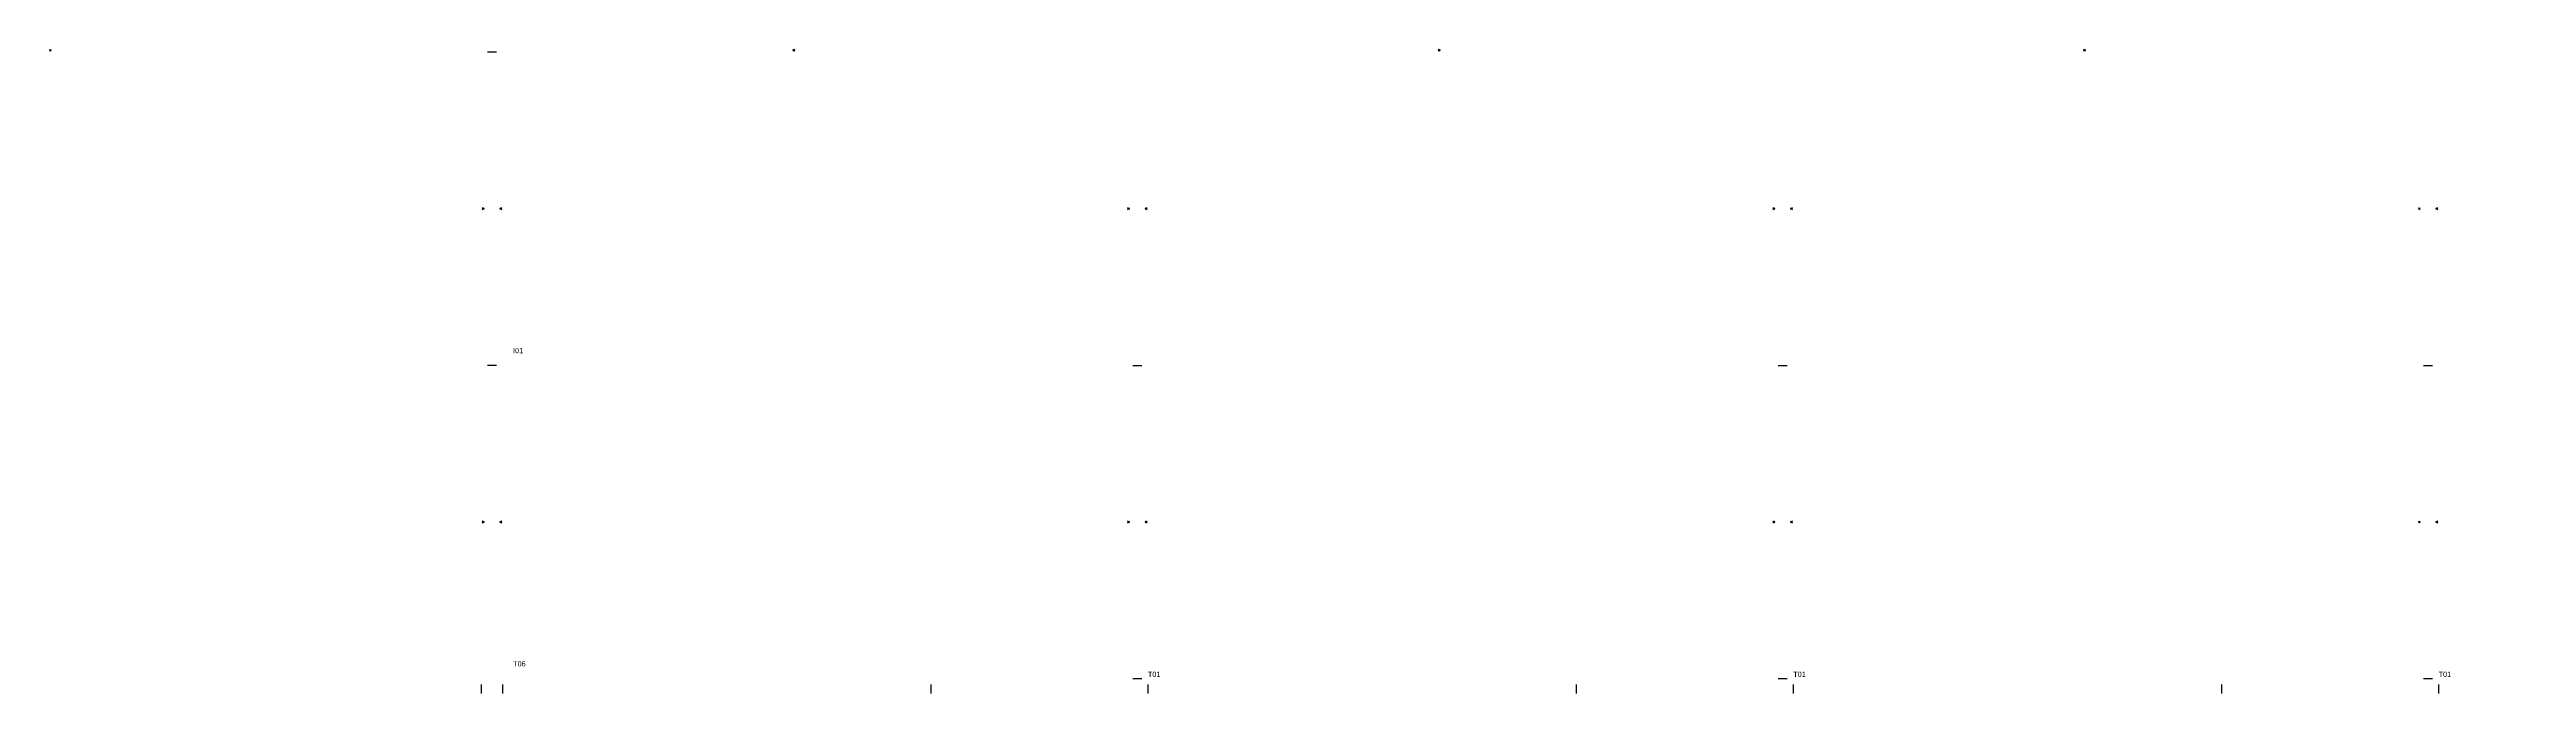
# Model space of a CAD drawing. Header units: inches. Extents: x 162 to 11993, y 18 to 332.
# Drawn here: x 162.4 to 541.8, y 36 to 135.7 of the extents above; entities that cross this region are included whole.
import ezdxf
from ezdxf.enums import TextEntityAlignment as Align

# ---------------------------------------------------------------- set-up
doc = ezdxf.new("R2010")
doc.units = ezdxf.units.IN
doc.header["$MEASUREMENT"] = 0
for name, color, linetype in [('DD2D_Geometry', 7, 'Continuous'), ('ENFASIS NEW', 7, 'Continuous'), ('Id Unión', 7, 'Continuous')]:
    doc.layers.add(name, color=color, linetype=linetype)
doc.styles.get("Standard").update_dxf_attribs({"font": 'stylu.ttf'})

msp = doc.modelspace()

# ---------------------------------------------------------------- texts
at = {"layer": 'Id Unión'}
for s, p in [('I01', (233.38, 89.14)), ('T06', (233.38, 41.11)), ('T01', (330.63, 39.5)), ('T01', (429.49, 39.5)), ('T01', (528.35, 39.5))]:
    msp.add_text(s, height=0.807, dxfattribs=at).set_placement(p)

# ---------------------------------------------------------------- blocks, each defined once
blk = doc.blocks.new('DD40103048AB')
at = {"color": 1}
for p, q in [((0.0035, -0.0035), (-0.0035, 0.0035)), ((0.0035, 0.0035), (-0.0035, -0.0035))]:
    blk.add_line(p, q, dxfattribs=at)
blk.add_point((0, 0))
blk.add_point((0, 0))
blk.add_point((0, 0), dxfattribs=at)
blk = doc.blocks.new('DD40102448AB')
at = {"color": 1}
for p, q in [((0.0035, -0.0035), (-0.0035, 0.0035)), ((0.0035, 0.0035), (-0.0035, -0.0035))]:
    blk.add_line(p, q, dxfattribs=at)
blk.add_point((0, 0))
blk.add_point((0, 0))
blk.add_point((0, 0), dxfattribs=at)
blk = doc.blocks.new('DD101048543D')
blk.add_line((0, 0.0175), (0, -0.0175))
blk = doc.blocks.new('SPACE_DD10104854')
blk.add_blockref('DD101048543D', (0, 0))
blk = doc.blocks.new('DD101024423D')
blk.add_line((0, 0.0175), (0, -0.0175))
blk = doc.blocks.new('SPACE_DD10102442')
blk.add_blockref('DD101024423D', (0, 0))
blk = doc.blocks.new('DD101036423D')
blk.add_line((0, 0.0175), (0, -0.0175))
blk = doc.blocks.new('SPACE_DD10103642')
blk.add_blockref('DD101036423D', (0, 0))
blk = doc.blocks.new('DD20152429')
blk.add_attdef('A', text='', height=0.03).set_placement((0.3, 0.156, 0.012), align=Align.MIDDLE_CENTER)
blk = doc.blocks.new('DD20112412')
blk.add_attdef('A', text='', height=0.03).set_placement((0.3, 0.156, 0.012), align=Align.MIDDLE_CENTER)
blk = doc.blocks.new('DD20152423')
blk.add_attdef('A', text='', height=0.03).set_placement((0.3, 0.156, 0.012), align=Align.MIDDLE_CENTER)
blk = doc.blocks.new('DD20112406')
blk.add_attdef('A', text='', height=0.03).set_placement((0.3, 0.076, 0.012), align=Align.MIDDLE_CENTER)
blk = doc.blocks.new('DD20153623')
blk.add_attdef('A', text='', height=0.03).set_placement((0.4525, 0.156, 0.012), align=Align.MIDDLE_CENTER)
blk = doc.blocks.new('DD20113612')
blk.add_attdef('A', text='', height=0.03).set_placement((0.4525, 0.156, 0.012), align=Align.MIDDLE_CENTER)
blk = doc.blocks.new('DD20113606')
blk.add_attdef('A', text='', height=0.03).set_placement((0.4525, 0.076, 0.012), align=Align.MIDDLE_CENTER)
blk = doc.blocks.new('DD20153605')
blk.add_attdef('A', text='', height=0.03).set_placement((0.4525, 0.0721, 0.012), align=Align.MIDDLE_CENTER)
blk = doc.blocks.new('DD20113624')
blk.add_attdef('A', text='', height=0.03).set_placement((0.4525, 0.156, 0.012), align=Align.MIDDLE_CENTER)
blk = doc.blocks.new('DD20154829')
blk.add_attdef('A', text='', height=0.03).set_placement((0.5285, 0.156, 0.012), align=Align.MIDDLE_CENTER)
blk = doc.blocks.new('DD20114824')
blk.add_attdef('A', text='', height=0.03).set_placement((0.605, 0.156, 0.012), align=Align.MIDDLE_CENTER)
blk = doc.blocks.new('DD80013614')
blk.add_attdef('A', text='', height=0.03).set_placement((0.5176, 0.1407, 0.009), align=Align.MIDDLE_CENTER)
blk = doc.blocks.new('DD80012414')
blk.add_attdef('A', text='', height=0.03).set_placement((0.3113, 0.1407, 0.009), align=Align.MIDDLE_CENTER)
blk = doc.blocks.new('DD40102472AB')
at = {"color": 1}
for p, q in [((0.0035, -0.0035), (-0.0035, 0.0035)), ((0.0035, 0.0035), (-0.0035, -0.0035))]:
    blk.add_line(p, q, dxfattribs=at)
blk.add_point((0, 0))
blk.add_point((0, 0))
blk.add_point((0, 0), dxfattribs=at)
blk = doc.blocks.new('DD40102442AB')
at = {"color": 1}
for p, q in [((0.0035, -0.0035), (-0.0035, 0.0035)), ((0.0035, 0.0035), (-0.0035, -0.0035))]:
    blk.add_line(p, q, dxfattribs=at)
blk.add_point((0, 0))
blk.add_point((0, 0))
blk.add_point((0, 0), dxfattribs=at)
blk = doc.blocks.new('DD101030423D')
blk.add_line((0, 0.0175), (0, -0.0175))
blk = doc.blocks.new('SPACE_DD10103042')
blk.add_blockref('DD101030423D', (0, 0))
blk = doc.blocks.new('DD101048423D')
blk.add_line((0, 0.0175), (0, -0.0175))
blk = doc.blocks.new('SPACE_DD10104842')
blk.add_blockref('DD101048423D', (0, 0))
blk = doc.blocks.new('DD20153029')
blk.add_attdef('A', text='', height=0.03).set_placement((0.376, 0.156, 0.012), align=Align.MIDDLE_CENTER)
blk = doc.blocks.new('DD20113012')
blk.add_attdef('A', text='', height=0.03).set_placement((0.376, 0.156, 0.012), align=Align.MIDDLE_CENTER)
blk = doc.blocks.new('DD20153023')
blk.add_attdef('A', text='', height=0.03).set_placement((0.376, 0.156, 0.012), align=Align.MIDDLE_CENTER)
blk = doc.blocks.new('DD20113006')
blk.add_attdef('A', text='', height=0.03).set_placement((0.376, 0.076, 0.012), align=Align.MIDDLE_CENTER)
blk = doc.blocks.new('DD20114812')
blk.add_attdef('A', text='', height=0.03).set_placement((0.605, 0.156, 0.012), align=Align.MIDDLE_CENTER)
blk = doc.blocks.new('DD80014814')
blk.add_attdef('A', text='', height=0.03).set_placement((0.605, 0.1407, 0.009), align=Align.MIDDLE_CENTER)
blk = doc.blocks.new('DD80013014')
blk.add_attdef('A', text='', height=0.03).set_placement((0.3661, 0.1407, 0.009), align=Align.MIDDLE_CENTER)

# ---------------------------------------------------------------- block references
at = {"layer": 'DD2D_Geometry', "xscale": 39.3700787401575, "yscale": 39.3700787401575, "zscale": 39.3700787401575}
for name, p, rotation in [('SPACE_DD10104854', (230.14, 135.3), 270), ('SPACE_DD10104854', (230.14, 87.27), 270), ('SPACE_DD10104842', (329, 87.27), 90), ('SPACE_DD10104842', (427.87, 87.27), 90), ('SPACE_DD10104842', (526.73, 87.27), 90), ('SPACE_DD10103642', (228.53, 37.63), 180), ('SPACE_DD10104842', (329, 39.24), 90), ('SPACE_DD10104842', (427.87, 39.24), 90), ('SPACE_DD10104842', (526.73, 39.24), 90)]:
    msp.add_blockref(name, p, dxfattribs=dict(at, rotation=rotation))
at = {"layer": 'DD2D_Geometry', "extrusion": (-1, 0, 2.22045e-16)}
ref = msp.add_blockref('DD20154829', (-135.11, 0, -229.03), dxfattribs=dict(at, xscale=39.3700787401575, yscale=39.3700787401575, zscale=39.3700787401575))
ref.add_attrib('A', 'S', dxfattribs={"layer": '0', "extrusion": (-1, 0, 2.22045e-16), "height": 1.18}).set_placement((-114.3, 6.14, -228.56), align=Align.MIDDLE_CENTER)
at = {"layer": 'DD2D_Geometry', "extrusion": (-1, 1.22465e-16, 2.22045e-16)}
ref = msp.add_blockref('DD20154829', (-135.11, 0, -327.89), dxfattribs=dict(at, xscale=39.3700787401575, yscale=39.3700787401575, zscale=39.3700787401575))
ref.add_attrib('A', 'S', dxfattribs={"layer": '0', "extrusion": (-1, 1.22465e-16, 2.22045e-16), "height": 1.18}).set_placement((-114.3, 6.14, -327.42), align=Align.MIDDLE_CENTER)
ref = msp.add_blockref('DD20154829', (-135.11, 0, -426.75), dxfattribs=dict(at, xscale=39.3700787401575, yscale=39.3700787401575, zscale=39.3700787401575))
ref.add_attrib('A', 'S', dxfattribs={"layer": '0', "extrusion": (-1, 1.22465e-16, 2.22045e-16), "height": 1.18}).set_placement((-114.3, 6.14, -426.28), align=Align.MIDDLE_CENTER)
ref = msp.add_blockref('DD20154829', (-135.11, 0, -525.61), dxfattribs=dict(at, xscale=39.3700787401575, yscale=39.3700787401575, zscale=39.3700787401575))
ref.add_attrib('A', 'S', dxfattribs={"layer": '0', "extrusion": (-1, 1.22465e-16, 2.22045e-16), "height": 1.18}).set_placement((-114.3, 6.14, -525.14), align=Align.MIDDLE_CENTER)
at = {"layer": 'DD2D_Geometry', "extrusion": (-1, 0, 2.22045e-16)}
ref = msp.add_blockref('DD20114824', (-135.11, 28.98, -229.03), dxfattribs=dict(at, xscale=39.3700787401575, yscale=39.3700787401575, zscale=39.3700787401575))
ref.add_attrib('A', 'TR0', dxfattribs={"layer": '0', "extrusion": (-1, 0, 2.22045e-16), "height": 1.181}).set_placement((-111.29, 35.12, -228.56), align=Align.MIDDLE_CENTER)
at = {"layer": 'DD2D_Geometry', "extrusion": (1, -1.22465e-16, 2.22045e-16)}
ref = msp.add_blockref('DD20114824', (87.47, 28.98, 231.26), dxfattribs=dict(at, xscale=39.3700787401575, yscale=39.3700787401575, zscale=39.3700787401575))
ref.add_attrib('A', 'TR0', dxfattribs={"layer": '0', "extrusion": (1, -1.22465e-16, 2.22045e-16), "height": 1.181}).set_placement((111.29, 35.12, 231.73), align=Align.MIDDLE_CENTER)
at = {"layer": 'DD2D_Geometry', "extrusion": (-1, 1.22465e-16, 2.22045e-16)}
ref = msp.add_blockref('DD20114812', (-135.11, 28.98, -327.89), dxfattribs=dict(at, xscale=39.3700787401575, yscale=39.3700787401575, zscale=39.3700787401575))
ref.add_attrib('A', 'TR0', dxfattribs={"layer": '0', "extrusion": (-1, 1.22465e-16, 2.22045e-16), "height": 1.181}).set_placement((-111.29, 35.12, -327.42), align=Align.MIDDLE_CENTER)
at = {"layer": 'DD2D_Geometry', "extrusion": (1, 0, 2.22045e-16)}
ref = msp.add_blockref('DD80014814', (87.27, 41.06, 328.77), dxfattribs=dict(at, xscale=39.3700787401575, yscale=39.3700787401575, zscale=39.3700787401575))
ref.add_attrib('A', 'V', dxfattribs={"layer": '0', "extrusion": (1, 0, 2.22045e-16), "height": 1.18}).set_placement((111.09, 46.6, 329.12), align=Align.MIDDLE_CENTER)
ref = msp.add_blockref('DD20114812', (87.47, 28.98, 330.12), dxfattribs=dict(at, xscale=39.3700787401575, yscale=39.3700787401575, zscale=39.3700787401575))
ref.add_attrib('A', 'TR0', dxfattribs={"layer": '0', "extrusion": (1, 0, 2.22045e-16), "height": 1.181}).set_placement((111.29, 35.12, 330.59), align=Align.MIDDLE_CENTER)
at = {"layer": 'DD2D_Geometry', "extrusion": (-1, 1.22465e-16, 2.22045e-16)}
ref = msp.add_blockref('DD20114812', (-135.11, 28.98, -426.75), dxfattribs=dict(at, xscale=39.3700787401575, yscale=39.3700787401575, zscale=39.3700787401575))
ref.add_attrib('A', 'TR0', dxfattribs={"layer": '0', "extrusion": (-1, 1.22465e-16, 2.22045e-16), "height": 1.181}).set_placement((-111.29, 35.12, -426.28), align=Align.MIDDLE_CENTER)
at = {"layer": 'DD2D_Geometry', "extrusion": (1, 0, 2.22045e-16)}
ref = msp.add_blockref('DD80014814', (87.27, 41.06, 427.63), dxfattribs=dict(at, xscale=39.3700787401575, yscale=39.3700787401575, zscale=39.3700787401575))
ref.add_attrib('A', 'V', dxfattribs={"layer": '0', "extrusion": (1, 0, 2.22045e-16), "height": 1.18}).set_placement((111.09, 46.6, 427.98), align=Align.MIDDLE_CENTER)
ref = msp.add_blockref('DD20114812', (87.47, 28.98, 428.98), dxfattribs=dict(at, xscale=39.3700787401575, yscale=39.3700787401575, zscale=39.3700787401575))
ref.add_attrib('A', 'TR0', dxfattribs={"layer": '0', "extrusion": (1, 0, 2.22045e-16), "height": 1.181}).set_placement((111.29, 35.12, 429.45), align=Align.MIDDLE_CENTER)
at = {"layer": 'DD2D_Geometry', "extrusion": (-1, 1.22465e-16, 2.22045e-16)}
ref = msp.add_blockref('DD20114812', (-135.11, 28.98, -525.61), dxfattribs=dict(at, xscale=39.3700787401575, yscale=39.3700787401575, zscale=39.3700787401575))
ref.add_attrib('A', 'TR0', dxfattribs={"layer": '0', "extrusion": (-1, 1.22465e-16, 2.22045e-16), "height": 1.181}).set_placement((-111.29, 35.12, -525.14), align=Align.MIDDLE_CENTER)
at = {"layer": 'DD2D_Geometry', "extrusion": (1, 0, 2.22045e-16)}
ref = msp.add_blockref('DD80014814', (87.27, 41.06, 526.49), dxfattribs=dict(at, xscale=39.3700787401575, yscale=39.3700787401575, zscale=39.3700787401575))
ref.add_attrib('A', 'V', dxfattribs={"layer": '0', "extrusion": (1, 0, 2.22045e-16), "height": 1.18}).set_placement((111.09, 46.6, 526.85), align=Align.MIDDLE_CENTER)
ref = msp.add_blockref('DD20114812', (87.47, 28.98, 527.84), dxfattribs=dict(at, xscale=39.3700787401575, yscale=39.3700787401575, zscale=39.3700787401575))
ref.add_attrib('A', 'TR0', dxfattribs={"layer": '0', "extrusion": (1, 0, 2.22045e-16), "height": 1.181}).set_placement((111.29, 35.12, 528.31), align=Align.MIDDLE_CENTER)
at = {"layer": 'DD2D_Geometry', "extrusion": (1, -1.22465e-16, 2.22045e-16)}
ref = msp.add_blockref('DD20154829', (87.47, 0, 231.26), dxfattribs=dict(at, xscale=39.3700787401575, yscale=39.3700787401575, zscale=39.3700787401575))
ref.add_attrib('A', 'S', dxfattribs={"layer": '0', "extrusion": (1, -1.22465e-16, 2.22045e-16), "height": 1.18}).set_placement((108.28, 6.14, 231.73), align=Align.MIDDLE_CENTER)
at = {"layer": 'DD2D_Geometry', "extrusion": (1, 0, 2.22045e-16)}
ref = msp.add_blockref('DD20154829', (87.47, 0, 330.12), dxfattribs=dict(at, xscale=39.3700787401575, yscale=39.3700787401575, zscale=39.3700787401575))
ref.add_attrib('A', 'S', dxfattribs={"layer": '0', "extrusion": (1, 0, 2.22045e-16), "height": 1.18}).set_placement((108.28, 6.14, 330.59), align=Align.MIDDLE_CENTER)
ref = msp.add_blockref('DD20154829', (87.47, 0, 428.98), dxfattribs=dict(at, xscale=39.3700787401575, yscale=39.3700787401575, zscale=39.3700787401575))
ref.add_attrib('A', 'S', dxfattribs={"layer": '0', "extrusion": (1, 0, 2.22045e-16), "height": 1.18}).set_placement((108.28, 6.14, 429.45), align=Align.MIDDLE_CENTER)
ref = msp.add_blockref('DD20154829', (87.47, 0, 527.84), dxfattribs=dict(at, xscale=39.3700787401575, yscale=39.3700787401575, zscale=39.3700787401575))
ref.add_attrib('A', 'S', dxfattribs={"layer": '0', "extrusion": (1, 0, 2.22045e-16), "height": 1.18}).set_placement((108.28, 6.14, 528.31), align=Align.MIDDLE_CENTER)
at = {"layer": 'DD2D_Geometry', "extrusion": (-1, 0, 2.22045e-16)}
ref = msp.add_blockref('DD20154829', (-87.07, 0, -229.03), dxfattribs=dict(at, xscale=39.3700787401575, yscale=39.3700787401575, zscale=39.3700787401575))
ref.add_attrib('A', 'S', dxfattribs={"layer": '0', "extrusion": (-1, 0, 2.22045e-16), "height": 1.18}).set_placement((-66.27, 6.14, -228.56), align=Align.MIDDLE_CENTER)
ref = msp.add_blockref('DD20114824', (-87.07, 28.98, -229.03), dxfattribs=dict(at, xscale=39.3700787401575, yscale=39.3700787401575, zscale=39.3700787401575))
ref.add_attrib('A', 'TR0', dxfattribs={"layer": '0', "extrusion": (-1, 0, 2.22045e-16), "height": 1.181}).set_placement((-63.26, 35.12, -228.56), align=Align.MIDDLE_CENTER)
at = {"layer": 'DD2D_Geometry', "extrusion": (1, -1.22465e-16, 2.22045e-16)}
ref = msp.add_blockref('DD20114824', (39.44, 28.98, 231.26), dxfattribs=dict(at, xscale=39.3700787401575, yscale=39.3700787401575, zscale=39.3700787401575))
ref.add_attrib('A', 'TR0', dxfattribs={"layer": '0', "extrusion": (1, -1.22465e-16, 2.22045e-16), "height": 1.181}).set_placement((63.26, 35.12, 231.73), align=Align.MIDDLE_CENTER)
at = {"layer": 'DD2D_Geometry', "extrusion": (-1, 1.22465e-16, 2.22045e-16)}
ref = msp.add_blockref('DD20154829', (-87.07, 0, -327.89), dxfattribs=dict(at, xscale=39.3700787401575, yscale=39.3700787401575, zscale=39.3700787401575))
ref.add_attrib('A', 'S', dxfattribs={"layer": '0', "extrusion": (-1, 1.22465e-16, 2.22045e-16), "height": 1.18}).set_placement((-66.27, 6.14, -327.42), align=Align.MIDDLE_CENTER)
ref = msp.add_blockref('DD20114812', (-87.07, 28.98, -327.89), dxfattribs=dict(at, xscale=39.3700787401575, yscale=39.3700787401575, zscale=39.3700787401575))
ref.add_attrib('A', 'TR0', dxfattribs={"layer": '0', "extrusion": (-1, 1.22465e-16, 2.22045e-16), "height": 1.181}).set_placement((-63.26, 35.12, -327.42), align=Align.MIDDLE_CENTER)
at = {"layer": 'DD2D_Geometry', "extrusion": (1, 0, 2.22045e-16)}
ref = msp.add_blockref('DD20114812', (39.44, 28.98, 330.12), dxfattribs=dict(at, xscale=39.3700787401575, yscale=39.3700787401575, zscale=39.3700787401575))
ref.add_attrib('A', 'TR0', dxfattribs={"layer": '0', "extrusion": (1, 0, 2.22045e-16), "height": 1.181}).set_placement((63.26, 35.12, 330.59), align=Align.MIDDLE_CENTER)
at = {"layer": 'DD2D_Geometry', "extrusion": (-1, 1.22465e-16, 2.22045e-16)}
ref = msp.add_blockref('DD20154829', (-87.07, 0, -426.75), dxfattribs=dict(at, xscale=39.3700787401575, yscale=39.3700787401575, zscale=39.3700787401575))
ref.add_attrib('A', 'S', dxfattribs={"layer": '0', "extrusion": (-1, 1.22465e-16, 2.22045e-16), "height": 1.18}).set_placement((-66.27, 6.14, -426.28), align=Align.MIDDLE_CENTER)
ref = msp.add_blockref('DD20114812', (-87.07, 28.98, -426.75), dxfattribs=dict(at, xscale=39.3700787401575, yscale=39.3700787401575, zscale=39.3700787401575))
ref.add_attrib('A', 'TR0', dxfattribs={"layer": '0', "extrusion": (-1, 1.22465e-16, 2.22045e-16), "height": 1.181}).set_placement((-63.26, 35.12, -426.28), align=Align.MIDDLE_CENTER)
at = {"layer": 'DD2D_Geometry', "extrusion": (1, 0, 2.22045e-16)}
ref = msp.add_blockref('DD20114812', (39.44, 28.98, 428.98), dxfattribs=dict(at, xscale=39.3700787401575, yscale=39.3700787401575, zscale=39.3700787401575))
ref.add_attrib('A', 'TR0', dxfattribs={"layer": '0', "extrusion": (1, 0, 2.22045e-16), "height": 1.181}).set_placement((63.26, 35.12, 429.45), align=Align.MIDDLE_CENTER)
at = {"layer": 'DD2D_Geometry', "extrusion": (-1, 1.22465e-16, 2.22045e-16)}
ref = msp.add_blockref('DD20154829', (-87.07, 0, -525.61), dxfattribs=dict(at, xscale=39.3700787401575, yscale=39.3700787401575, zscale=39.3700787401575))
ref.add_attrib('A', 'S', dxfattribs={"layer": '0', "extrusion": (-1, 1.22465e-16, 2.22045e-16), "height": 1.18}).set_placement((-66.27, 6.14, -525.14), align=Align.MIDDLE_CENTER)
ref = msp.add_blockref('DD20114812', (-87.07, 28.98, -525.61), dxfattribs=dict(at, xscale=39.3700787401575, yscale=39.3700787401575, zscale=39.3700787401575))
ref.add_attrib('A', 'TR0', dxfattribs={"layer": '0', "extrusion": (-1, 1.22465e-16, 2.22045e-16), "height": 1.181}).set_placement((-63.26, 35.12, -525.14), align=Align.MIDDLE_CENTER)
at = {"layer": 'DD2D_Geometry', "extrusion": (1, 0, 2.22045e-16)}
ref = msp.add_blockref('DD20114812', (39.44, 28.98, 527.84), dxfattribs=dict(at, xscale=39.3700787401575, yscale=39.3700787401575, zscale=39.3700787401575))
ref.add_attrib('A', 'TR0', dxfattribs={"layer": '0', "extrusion": (1, 0, 2.22045e-16), "height": 1.181}).set_placement((63.26, 35.12, 528.31), align=Align.MIDDLE_CENTER)
ref = msp.add_blockref('DD80014814', (39.24, 41.06, 328.77), dxfattribs=dict(at, xscale=39.3700787401575, yscale=39.3700787401575, zscale=39.3700787401575))
ref.add_attrib('A', 'V', dxfattribs={"layer": '0', "extrusion": (1, 0, 2.22045e-16), "height": 1.18}).set_placement((63.06, 46.6, 329.12), align=Align.MIDDLE_CENTER)
ref = msp.add_blockref('DD80014814', (39.24, 41.06, 427.63), dxfattribs=dict(at, xscale=39.3700787401575, yscale=39.3700787401575, zscale=39.3700787401575))
ref.add_attrib('A', 'V', dxfattribs={"layer": '0', "extrusion": (1, 0, 2.22045e-16), "height": 1.18}).set_placement((63.06, 46.6, 427.98), align=Align.MIDDLE_CENTER)
ref = msp.add_blockref('DD80014814', (39.24, 41.06, 526.49), dxfattribs=dict(at, xscale=39.3700787401575, yscale=39.3700787401575, zscale=39.3700787401575))
ref.add_attrib('A', 'V', dxfattribs={"layer": '0', "extrusion": (1, 0, 2.22045e-16), "height": 1.18}).set_placement((63.06, 46.6, 526.85), align=Align.MIDDLE_CENTER)
at = {"layer": 'DD2D_Geometry', "extrusion": (1, -1.22465e-16, 2.22045e-16)}
ref = msp.add_blockref('DD20154829', (39.44, 0, 231.26), dxfattribs=dict(at, xscale=39.3700787401575, yscale=39.3700787401575, zscale=39.3700787401575))
ref.add_attrib('A', 'S', dxfattribs={"layer": '0', "extrusion": (1, -1.22465e-16, 2.22045e-16), "height": 1.18}).set_placement((60.24, 6.14, 231.73), align=Align.MIDDLE_CENTER)
at = {"layer": 'DD2D_Geometry', "extrusion": (1, 0, 2.22045e-16)}
ref = msp.add_blockref('DD20154829', (39.44, 0, 330.12), dxfattribs=dict(at, xscale=39.3700787401575, yscale=39.3700787401575, zscale=39.3700787401575))
ref.add_attrib('A', 'S', dxfattribs={"layer": '0', "extrusion": (1, 0, 2.22045e-16), "height": 1.18}).set_placement((60.24, 6.14, 330.59), align=Align.MIDDLE_CENTER)
ref = msp.add_blockref('DD20154829', (39.44, 0, 428.98), dxfattribs=dict(at, xscale=39.3700787401575, yscale=39.3700787401575, zscale=39.3700787401575))
ref.add_attrib('A', 'S', dxfattribs={"layer": '0', "extrusion": (1, 0, 2.22045e-16), "height": 1.18}).set_placement((60.24, 6.14, 429.45), align=Align.MIDDLE_CENTER)
ref = msp.add_blockref('DD20154829', (39.44, 0, 527.84), dxfattribs=dict(at, xscale=39.3700787401575, yscale=39.3700787401575, zscale=39.3700787401575))
ref.add_attrib('A', 'S', dxfattribs={"layer": '0', "extrusion": (1, 0, 2.22045e-16), "height": 1.18}).set_placement((60.24, 6.14, 528.31), align=Align.MIDDLE_CENTER)
at = {"layer": 'DD2D_Geometry', "extrusion": (0, 1, 2.22045e-16)}
ref = msp.add_blockref('DD20113624', (-228.33, 5.2, 38.74), dxfattribs=dict(at, xscale=39.3700787401575, yscale=39.3700787401575, zscale=39.3700787401575))
ref.add_attrib('A', 'TR0', dxfattribs={"layer": '0', "extrusion": (0, 1, 2.22045e-16), "height": 1.181}).set_placement((-210.52, 11.34, 39.21), align=Align.MIDDLE_CENTER)
ref = msp.add_blockref('DD20113612', (-228.33, 28.98, 38.74), dxfattribs=dict(at, xscale=39.3700787401575, yscale=39.3700787401575, zscale=39.3700787401575))
ref.add_attrib('A', 'TR0', dxfattribs={"layer": '0', "extrusion": (0, 1, 2.22045e-16), "height": 1.181}).set_placement((-210.52, 35.12, 39.21), align=Align.MIDDLE_CENTER)
ref = msp.add_blockref('DD20153605', (-228.33, 0, 38.74), dxfattribs=dict(at, xscale=39.3700787401575, yscale=39.3700787401575, zscale=39.3700787401575))
ref.add_attrib('A', 'S', dxfattribs={"layer": '0', "extrusion": (0, 1, 2.22045e-16), "height": 1.18}).set_placement((-210.52, 2.84, 39.21), align=Align.MIDDLE_CENTER)
at = {"layer": 'DD2D_Geometry', "xscale": 39.3700787401575, "yscale": 39.3700787401575, "zscale": 39.3700787401575}
for name, p in [('SPACE_DD10102442', (231.76, 37.63)), ('SPACE_DD10103042', (297.39, 37.63)), ('SPACE_DD10102442', (330.62, 37.63)), ('SPACE_DD10103042', (396.25, 37.63)), ('SPACE_DD10102442', (429.48, 37.63)), ('SPACE_DD10103042', (495.11, 37.63)), ('SPACE_DD10102442', (528.34, 37.63))]:
    msp.add_blockref(name, p, dxfattribs=at)
at = {"layer": 'DD2D_Geometry', "extrusion": (1.22465e-16, 1, 2.22045e-16)}
ref = msp.add_blockref('DD20112412', (-255.58, 28.98, 38.74), dxfattribs=dict(at, xscale=39.3700787401575, yscale=39.3700787401575, zscale=39.3700787401575))
ref.add_attrib('A', 'TR0', dxfattribs={"layer": '0', "extrusion": (1.22465e-16, 1, 2.22045e-16), "height": 1.181}).set_placement((-243.77, 35.12, 39.21), align=Align.MIDDLE_CENTER)
ref = msp.add_blockref('DD20152429', (-255.58, 0, 38.74), dxfattribs=dict(at, xscale=39.3700787401575, yscale=39.3700787401575, zscale=39.3700787401575))
ref.add_attrib('A', 'S', dxfattribs={"layer": '0', "extrusion": (1.22465e-16, 1, 2.22045e-16), "height": 1.18}).set_placement((-243.77, 6.14, 39.21), align=Align.MIDDLE_CENTER)
ref = msp.add_blockref('DD20113012', (-327.19, 28.98, 38.74), dxfattribs=dict(at, xscale=39.3700787401575, yscale=39.3700787401575, zscale=39.3700787401575))
ref.add_attrib('A', 'TR0', dxfattribs={"layer": '0', "extrusion": (1.22465e-16, 1, 2.22045e-16), "height": 1.181}).set_placement((-312.39, 35.12, 39.21), align=Align.MIDDLE_CENTER)
ref = msp.add_blockref('DD20153029', (-327.19, 0, 38.74), dxfattribs=dict(at, xscale=39.3700787401575, yscale=39.3700787401575, zscale=39.3700787401575))
ref.add_attrib('A', 'S', dxfattribs={"layer": '0', "extrusion": (1.22465e-16, 1, 2.22045e-16), "height": 1.18}).set_placement((-312.39, 6.14, 39.21), align=Align.MIDDLE_CENTER)
ref = msp.add_blockref('DD20112412', (-354.44, 28.98, 38.74), dxfattribs=dict(at, xscale=39.3700787401575, yscale=39.3700787401575, zscale=39.3700787401575))
ref.add_attrib('A', 'TR0', dxfattribs={"layer": '0', "extrusion": (1.22465e-16, 1, 2.22045e-16), "height": 1.181}).set_placement((-342.63, 35.12, 39.21), align=Align.MIDDLE_CENTER)
ref = msp.add_blockref('DD20152429', (-354.44, 0, 38.74), dxfattribs=dict(at, xscale=39.3700787401575, yscale=39.3700787401575, zscale=39.3700787401575))
ref.add_attrib('A', 'S', dxfattribs={"layer": '0', "extrusion": (1.22465e-16, 1, 2.22045e-16), "height": 1.18}).set_placement((-342.63, 6.14, 39.21), align=Align.MIDDLE_CENTER)
ref = msp.add_blockref('DD20113012', (-426.06, 28.98, 38.74), dxfattribs=dict(at, xscale=39.3700787401575, yscale=39.3700787401575, zscale=39.3700787401575))
ref.add_attrib('A', 'TR0', dxfattribs={"layer": '0', "extrusion": (1.22465e-16, 1, 2.22045e-16), "height": 1.181}).set_placement((-411.25, 35.12, 39.21), align=Align.MIDDLE_CENTER)
ref = msp.add_blockref('DD20153029', (-426.06, 0, 38.74), dxfattribs=dict(at, xscale=39.3700787401575, yscale=39.3700787401575, zscale=39.3700787401575))
ref.add_attrib('A', 'S', dxfattribs={"layer": '0', "extrusion": (1.22465e-16, 1, 2.22045e-16), "height": 1.18}).set_placement((-411.25, 6.14, 39.21), align=Align.MIDDLE_CENTER)
ref = msp.add_blockref('DD20112412', (-453.3, 28.98, 38.74), dxfattribs=dict(at, xscale=39.3700787401575, yscale=39.3700787401575, zscale=39.3700787401575))
ref.add_attrib('A', 'TR0', dxfattribs={"layer": '0', "extrusion": (1.22465e-16, 1, 2.22045e-16), "height": 1.181}).set_placement((-441.49, 35.12, 39.21), align=Align.MIDDLE_CENTER)
ref = msp.add_blockref('DD20152429', (-453.3, 0, 38.74), dxfattribs=dict(at, xscale=39.3700787401575, yscale=39.3700787401575, zscale=39.3700787401575))
ref.add_attrib('A', 'S', dxfattribs={"layer": '0', "extrusion": (1.22465e-16, 1, 2.22045e-16), "height": 1.18}).set_placement((-441.49, 6.14, 39.21), align=Align.MIDDLE_CENTER)
ref = msp.add_blockref('DD20113012', (-524.92, 28.98, 38.74), dxfattribs=dict(at, xscale=39.3700787401575, yscale=39.3700787401575, zscale=39.3700787401575))
ref.add_attrib('A', 'TR0', dxfattribs={"layer": '0', "extrusion": (1.22465e-16, 1, 2.22045e-16), "height": 1.181}).set_placement((-510.11, 35.12, 39.21), align=Align.MIDDLE_CENTER)
ref = msp.add_blockref('DD20153029', (-524.92, 0, 38.74), dxfattribs=dict(at, xscale=39.3700787401575, yscale=39.3700787401575, zscale=39.3700787401575))
ref.add_attrib('A', 'S', dxfattribs={"layer": '0', "extrusion": (1.22465e-16, 1, 2.22045e-16), "height": 1.18}).set_placement((-510.11, 6.14, 39.21), align=Align.MIDDLE_CENTER)
ref = msp.add_blockref('DD20112412', (-552.16, 28.98, 38.74), dxfattribs=dict(at, xscale=39.3700787401575, yscale=39.3700787401575, zscale=39.3700787401575))
ref.add_attrib('A', 'TR0', dxfattribs={"layer": '0', "extrusion": (1.22465e-16, 1, 2.22045e-16), "height": 1.181}).set_placement((-540.35, 35.12, 39.21), align=Align.MIDDLE_CENTER)
ref = msp.add_blockref('DD20152429', (-552.16, 0, 38.74), dxfattribs=dict(at, xscale=39.3700787401575, yscale=39.3700787401575, zscale=39.3700787401575))
ref.add_attrib('A', 'S', dxfattribs={"layer": '0', "extrusion": (1.22465e-16, 1, 2.22045e-16), "height": 1.18}).set_placement((-540.35, 6.14, 39.21), align=Align.MIDDLE_CENTER)
at = {"layer": 'DD2D_Geometry', "extrusion": (0, 1, 2.22045e-16)}
ref = msp.add_blockref('DD80013614', (-228.53, 41.06, 37.39), dxfattribs=dict(at, xscale=39.3700787401575, yscale=39.3700787401575, zscale=39.3700787401575))
ref.add_attrib('A', 'V', dxfattribs={"layer": '0', "extrusion": (0, 1, 2.22045e-16), "height": 1.18}).set_placement((-208.15, 46.6, 37.74), align=Align.MIDDLE_CENTER)
at = {"layer": 'DD2D_Geometry', "extrusion": (-1.22465e-16, -1, 2.22045e-16)}
ref = msp.add_blockref('DD20113612', (192.7, 22.99, -36.51), dxfattribs=dict(at, xscale=39.3700787401575, yscale=39.3700787401575, zscale=39.3700787401575))
ref.add_attrib('A', 'TR0', dxfattribs={"layer": '0', "extrusion": (-1.22465e-16, -1, 2.22045e-16), "height": 1.181}).set_placement((210.52, 29.13, -36.04), align=Align.MIDDLE_CENTER)
ref = msp.add_blockref('DD20113606', (192.7, 34.76, -36.51), dxfattribs=dict(at, xscale=39.3700787401575, yscale=39.3700787401575, zscale=39.3700787401575))
ref.add_attrib('A', 'TR0', dxfattribs={"layer": '0', "extrusion": (-1.22465e-16, -1, 2.22045e-16), "height": 1.181}).set_placement((210.52, 37.76, -36.04), align=Align.MIDDLE_CENTER)
ref = msp.add_blockref('DD20153623', (192.7, 0, -36.51), dxfattribs=dict(at, xscale=39.3700787401575, yscale=39.3700787401575, zscale=39.3700787401575))
ref.add_attrib('A', 'S', dxfattribs={"layer": '0', "extrusion": (-1.22465e-16, -1, 2.22045e-16), "height": 1.18}).set_placement((210.52, 6.14, -36.04), align=Align.MIDDLE_CENTER)
at = {"layer": 'DD2D_Geometry', "extrusion": (0, -1, 2.22045e-16)}
ref = msp.add_blockref('DD20112412', (231.95, 22.99, -36.51), dxfattribs=dict(at, xscale=39.3700787401575, yscale=39.3700787401575, zscale=39.3700787401575))
ref.add_attrib('A', 'TR0', dxfattribs={"layer": '0', "extrusion": (0, -1, 2.22045e-16), "height": 1.181}).set_placement((243.77, 29.13, -36.04), align=Align.MIDDLE_CENTER)
ref = msp.add_blockref('DD20112406', (231.95, 34.76, -36.51), dxfattribs=dict(at, xscale=39.3700787401575, yscale=39.3700787401575, zscale=39.3700787401575))
ref.add_attrib('A', 'TR0', dxfattribs={"layer": '0', "extrusion": (0, -1, 2.22045e-16), "height": 1.181}).set_placement((243.77, 37.76, -36.04), align=Align.MIDDLE_CENTER)
ref = msp.add_blockref('DD20152423', (231.95, 0, -36.51), dxfattribs=dict(at, xscale=39.3700787401575, yscale=39.3700787401575, zscale=39.3700787401575))
ref.add_attrib('A', 'S', dxfattribs={"layer": '0', "extrusion": (0, -1, 2.22045e-16), "height": 1.18}).set_placement((243.77, 6.14, -36.04), align=Align.MIDDLE_CENTER)
ref = msp.add_blockref('DD80012414', (231.76, 41.06, -37.86), dxfattribs=dict(at, xscale=39.3700787401575, yscale=39.3700787401575, zscale=39.3700787401575))
ref.add_attrib('A', 'V', dxfattribs={"layer": '0', "extrusion": (0, -1, 2.22045e-16), "height": 1.18}).set_placement((244.01, 46.6, -37.51), align=Align.MIDDLE_CENTER)
ref = msp.add_blockref('DD20113012', (297.59, 22.99, -36.51), dxfattribs=dict(at, xscale=39.3700787401575, yscale=39.3700787401575, zscale=39.3700787401575))
ref.add_attrib('A', 'TR0', dxfattribs={"layer": '0', "extrusion": (0, -1, 2.22045e-16), "height": 1.181}).set_placement((312.39, 29.13, -36.04), align=Align.MIDDLE_CENTER)
ref = msp.add_blockref('DD20113006', (297.59, 34.76, -36.51), dxfattribs=dict(at, xscale=39.3700787401575, yscale=39.3700787401575, zscale=39.3700787401575))
ref.add_attrib('A', 'TR0', dxfattribs={"layer": '0', "extrusion": (0, -1, 2.22045e-16), "height": 1.181}).set_placement((312.39, 37.76, -36.04), align=Align.MIDDLE_CENTER)
ref = msp.add_blockref('DD80013014', (297.39, 41.06, -37.86), dxfattribs=dict(at, xscale=39.3700787401575, yscale=39.3700787401575, zscale=39.3700787401575))
ref.add_attrib('A', 'V', dxfattribs={"layer": '0', "extrusion": (0, -1, 2.22045e-16), "height": 1.18}).set_placement((311.8, 46.6, -37.51), align=Align.MIDDLE_CENTER)
ref = msp.add_blockref('DD20153023', (297.59, 0, -36.51), dxfattribs=dict(at, xscale=39.3700787401575, yscale=39.3700787401575, zscale=39.3700787401575))
ref.add_attrib('A', 'S', dxfattribs={"layer": '0', "extrusion": (0, -1, 2.22045e-16), "height": 1.18}).set_placement((312.39, 6.14, -36.04), align=Align.MIDDLE_CENTER)
ref = msp.add_blockref('DD20112412', (330.82, 22.99, -36.51), dxfattribs=dict(at, xscale=39.3700787401575, yscale=39.3700787401575, zscale=39.3700787401575))
ref.add_attrib('A', 'TR0', dxfattribs={"layer": '0', "extrusion": (0, -1, 2.22045e-16), "height": 1.181}).set_placement((342.63, 29.13, -36.04), align=Align.MIDDLE_CENTER)
ref = msp.add_blockref('DD20112406', (330.82, 34.76, -36.51), dxfattribs=dict(at, xscale=39.3700787401575, yscale=39.3700787401575, zscale=39.3700787401575))
ref.add_attrib('A', 'TR0', dxfattribs={"layer": '0', "extrusion": (0, -1, 2.22045e-16), "height": 1.181}).set_placement((342.63, 37.76, -36.04), align=Align.MIDDLE_CENTER)
ref = msp.add_blockref('DD20152423', (330.82, 0, -36.51), dxfattribs=dict(at, xscale=39.3700787401575, yscale=39.3700787401575, zscale=39.3700787401575))
ref.add_attrib('A', 'S', dxfattribs={"layer": '0', "extrusion": (0, -1, 2.22045e-16), "height": 1.18}).set_placement((342.63, 6.14, -36.04), align=Align.MIDDLE_CENTER)
ref = msp.add_blockref('DD80012414', (330.62, 41.06, -37.86), dxfattribs=dict(at, xscale=39.3700787401575, yscale=39.3700787401575, zscale=39.3700787401575))
ref.add_attrib('A', 'V', dxfattribs={"layer": '0', "extrusion": (0, -1, 2.22045e-16), "height": 1.18}).set_placement((342.88, 46.6, -37.51), align=Align.MIDDLE_CENTER)
ref = msp.add_blockref('DD20113012', (396.45, 22.99, -36.51), dxfattribs=dict(at, xscale=39.3700787401575, yscale=39.3700787401575, zscale=39.3700787401575))
ref.add_attrib('A', 'TR0', dxfattribs={"layer": '0', "extrusion": (0, -1, 2.22045e-16), "height": 1.181}).set_placement((411.25, 29.13, -36.04), align=Align.MIDDLE_CENTER)
ref = msp.add_blockref('DD20113006', (396.45, 34.76, -36.51), dxfattribs=dict(at, xscale=39.3700787401575, yscale=39.3700787401575, zscale=39.3700787401575))
ref.add_attrib('A', 'TR0', dxfattribs={"layer": '0', "extrusion": (0, -1, 2.22045e-16), "height": 1.181}).set_placement((411.25, 37.76, -36.04), align=Align.MIDDLE_CENTER)
ref = msp.add_blockref('DD80013014', (396.25, 41.06, -37.86), dxfattribs=dict(at, xscale=39.3700787401575, yscale=39.3700787401575, zscale=39.3700787401575))
ref.add_attrib('A', 'V', dxfattribs={"layer": '0', "extrusion": (0, -1, 2.22045e-16), "height": 1.18}).set_placement((410.67, 46.6, -37.51), align=Align.MIDDLE_CENTER)
ref = msp.add_blockref('DD20153023', (396.45, 0, -36.51), dxfattribs=dict(at, xscale=39.3700787401575, yscale=39.3700787401575, zscale=39.3700787401575))
ref.add_attrib('A', 'S', dxfattribs={"layer": '0', "extrusion": (0, -1, 2.22045e-16), "height": 1.18}).set_placement((411.25, 6.14, -36.04), align=Align.MIDDLE_CENTER)
ref = msp.add_blockref('DD20112412', (429.68, 22.99, -36.51), dxfattribs=dict(at, xscale=39.3700787401575, yscale=39.3700787401575, zscale=39.3700787401575))
ref.add_attrib('A', 'TR0', dxfattribs={"layer": '0', "extrusion": (0, -1, 2.22045e-16), "height": 1.181}).set_placement((441.49, 29.13, -36.04), align=Align.MIDDLE_CENTER)
ref = msp.add_blockref('DD20112406', (429.68, 34.76, -36.51), dxfattribs=dict(at, xscale=39.3700787401575, yscale=39.3700787401575, zscale=39.3700787401575))
ref.add_attrib('A', 'TR0', dxfattribs={"layer": '0', "extrusion": (0, -1, 2.22045e-16), "height": 1.181}).set_placement((441.49, 37.76, -36.04), align=Align.MIDDLE_CENTER)
ref = msp.add_blockref('DD20152423', (429.68, 0, -36.51), dxfattribs=dict(at, xscale=39.3700787401575, yscale=39.3700787401575, zscale=39.3700787401575))
ref.add_attrib('A', 'S', dxfattribs={"layer": '0', "extrusion": (0, -1, 2.22045e-16), "height": 1.18}).set_placement((441.49, 6.14, -36.04), align=Align.MIDDLE_CENTER)
ref = msp.add_blockref('DD80012414', (429.48, 41.06, -37.86), dxfattribs=dict(at, xscale=39.3700787401575, yscale=39.3700787401575, zscale=39.3700787401575))
ref.add_attrib('A', 'V', dxfattribs={"layer": '0', "extrusion": (0, -1, 2.22045e-16), "height": 1.18}).set_placement((441.74, 46.6, -37.51), align=Align.MIDDLE_CENTER)
ref = msp.add_blockref('DD20113012', (495.31, 22.99, -36.51), dxfattribs=dict(at, xscale=39.3700787401575, yscale=39.3700787401575, zscale=39.3700787401575))
ref.add_attrib('A', 'TR0', dxfattribs={"layer": '0', "extrusion": (0, -1, 2.22045e-16), "height": 1.181}).set_placement((510.11, 29.13, -36.04), align=Align.MIDDLE_CENTER)
ref = msp.add_blockref('DD20113006', (495.31, 34.76, -36.51), dxfattribs=dict(at, xscale=39.3700787401575, yscale=39.3700787401575, zscale=39.3700787401575))
ref.add_attrib('A', 'TR0', dxfattribs={"layer": '0', "extrusion": (0, -1, 2.22045e-16), "height": 1.181}).set_placement((510.11, 37.76, -36.04), align=Align.MIDDLE_CENTER)
ref = msp.add_blockref('DD80013014', (495.11, 41.06, -37.86), dxfattribs=dict(at, xscale=39.3700787401575, yscale=39.3700787401575, zscale=39.3700787401575))
ref.add_attrib('A', 'V', dxfattribs={"layer": '0', "extrusion": (0, -1, 2.22045e-16), "height": 1.18}).set_placement((509.53, 46.6, -37.51), align=Align.MIDDLE_CENTER)
ref = msp.add_blockref('DD20153023', (495.31, 0, -36.51), dxfattribs=dict(at, xscale=39.3700787401575, yscale=39.3700787401575, zscale=39.3700787401575))
ref.add_attrib('A', 'S', dxfattribs={"layer": '0', "extrusion": (0, -1, 2.22045e-16), "height": 1.18}).set_placement((510.11, 6.14, -36.04), align=Align.MIDDLE_CENTER)
ref = msp.add_blockref('DD20112412', (528.54, 22.99, -36.51), dxfattribs=dict(at, xscale=39.3700787401575, yscale=39.3700787401575, zscale=39.3700787401575))
ref.add_attrib('A', 'TR0', dxfattribs={"layer": '0', "extrusion": (0, -1, 2.22045e-16), "height": 1.181}).set_placement((540.35, 29.13, -36.04), align=Align.MIDDLE_CENTER)
ref = msp.add_blockref('DD20112406', (528.54, 34.76, -36.51), dxfattribs=dict(at, xscale=39.3700787401575, yscale=39.3700787401575, zscale=39.3700787401575))
ref.add_attrib('A', 'TR0', dxfattribs={"layer": '0', "extrusion": (0, -1, 2.22045e-16), "height": 1.181}).set_placement((540.35, 37.76, -36.04), align=Align.MIDDLE_CENTER)
ref = msp.add_blockref('DD20152423', (528.54, 0, -36.51), dxfattribs=dict(at, xscale=39.3700787401575, yscale=39.3700787401575, zscale=39.3700787401575))
ref.add_attrib('A', 'S', dxfattribs={"layer": '0', "extrusion": (0, -1, 2.22045e-16), "height": 1.18}).set_placement((540.35, 6.14, -36.04), align=Align.MIDDLE_CENTER)
ref = msp.add_blockref('DD80012414', (528.34, 41.06, -37.86), dxfattribs=dict(at, xscale=39.3700787401575, yscale=39.3700787401575, zscale=39.3700787401575))
ref.add_attrib('A', 'V', dxfattribs={"layer": '0', "extrusion": (0, -1, 2.22045e-16), "height": 1.18}).set_placement((540.6, 46.6, -37.51), align=Align.MIDDLE_CENTER)
at = {"layer": 'ENFASIS NEW', "xscale": 39.3700787401575, "yscale": 39.3700787401575, "zscale": 39.3700787401575}
for name, p in [('DD40102472AB', (162.5, 135.57)), ('DD40102442AB', (276.39, 135.57)), ('DD40102442AB', (375.25, 135.57)), ('DD40102442AB', (474.11, 135.57))]:
    msp.add_blockref(name, p, dxfattribs=at)
for name, p, rotation in [('DD40103048AB', (228.79, 111.29), 270), ('DD40102448AB', (231.5, 111.29), 90), ('DD40103048AB', (327.65, 111.29), 270), ('DD40102448AB', (330.36, 111.29), 90), ('DD40103048AB', (426.51, 111.29), 270), ('DD40102448AB', (429.22, 111.29), 90), ('DD40103048AB', (525.38, 111.29), 270), ('DD40102448AB', (528.08, 111.29), 90), ('DD40103048AB', (228.79, 63.26), 270), ('DD40102448AB', (231.5, 63.26), 90), ('DD40103048AB', (327.65, 63.26), 270), ('DD40102448AB', (330.36, 63.26), 90), ('DD40103048AB', (426.51, 63.26), 270), ('DD40102448AB', (429.22, 63.26), 90), ('DD40103048AB', (525.38, 63.26), 270), ('DD40102448AB', (528.08, 63.26), 90)]:
    msp.add_blockref(name, p, dxfattribs=dict(at, rotation=rotation))

msp.set_redraw_order([(e.dxf.handle, doc.entitydb.next_handle()) for e in msp.query("TEXT MTEXT ATTDEF DIMENSION ARC_DIMENSION")])  # texts and dimensions are drawn at this point

doc.saveas('drawing.dxf')
